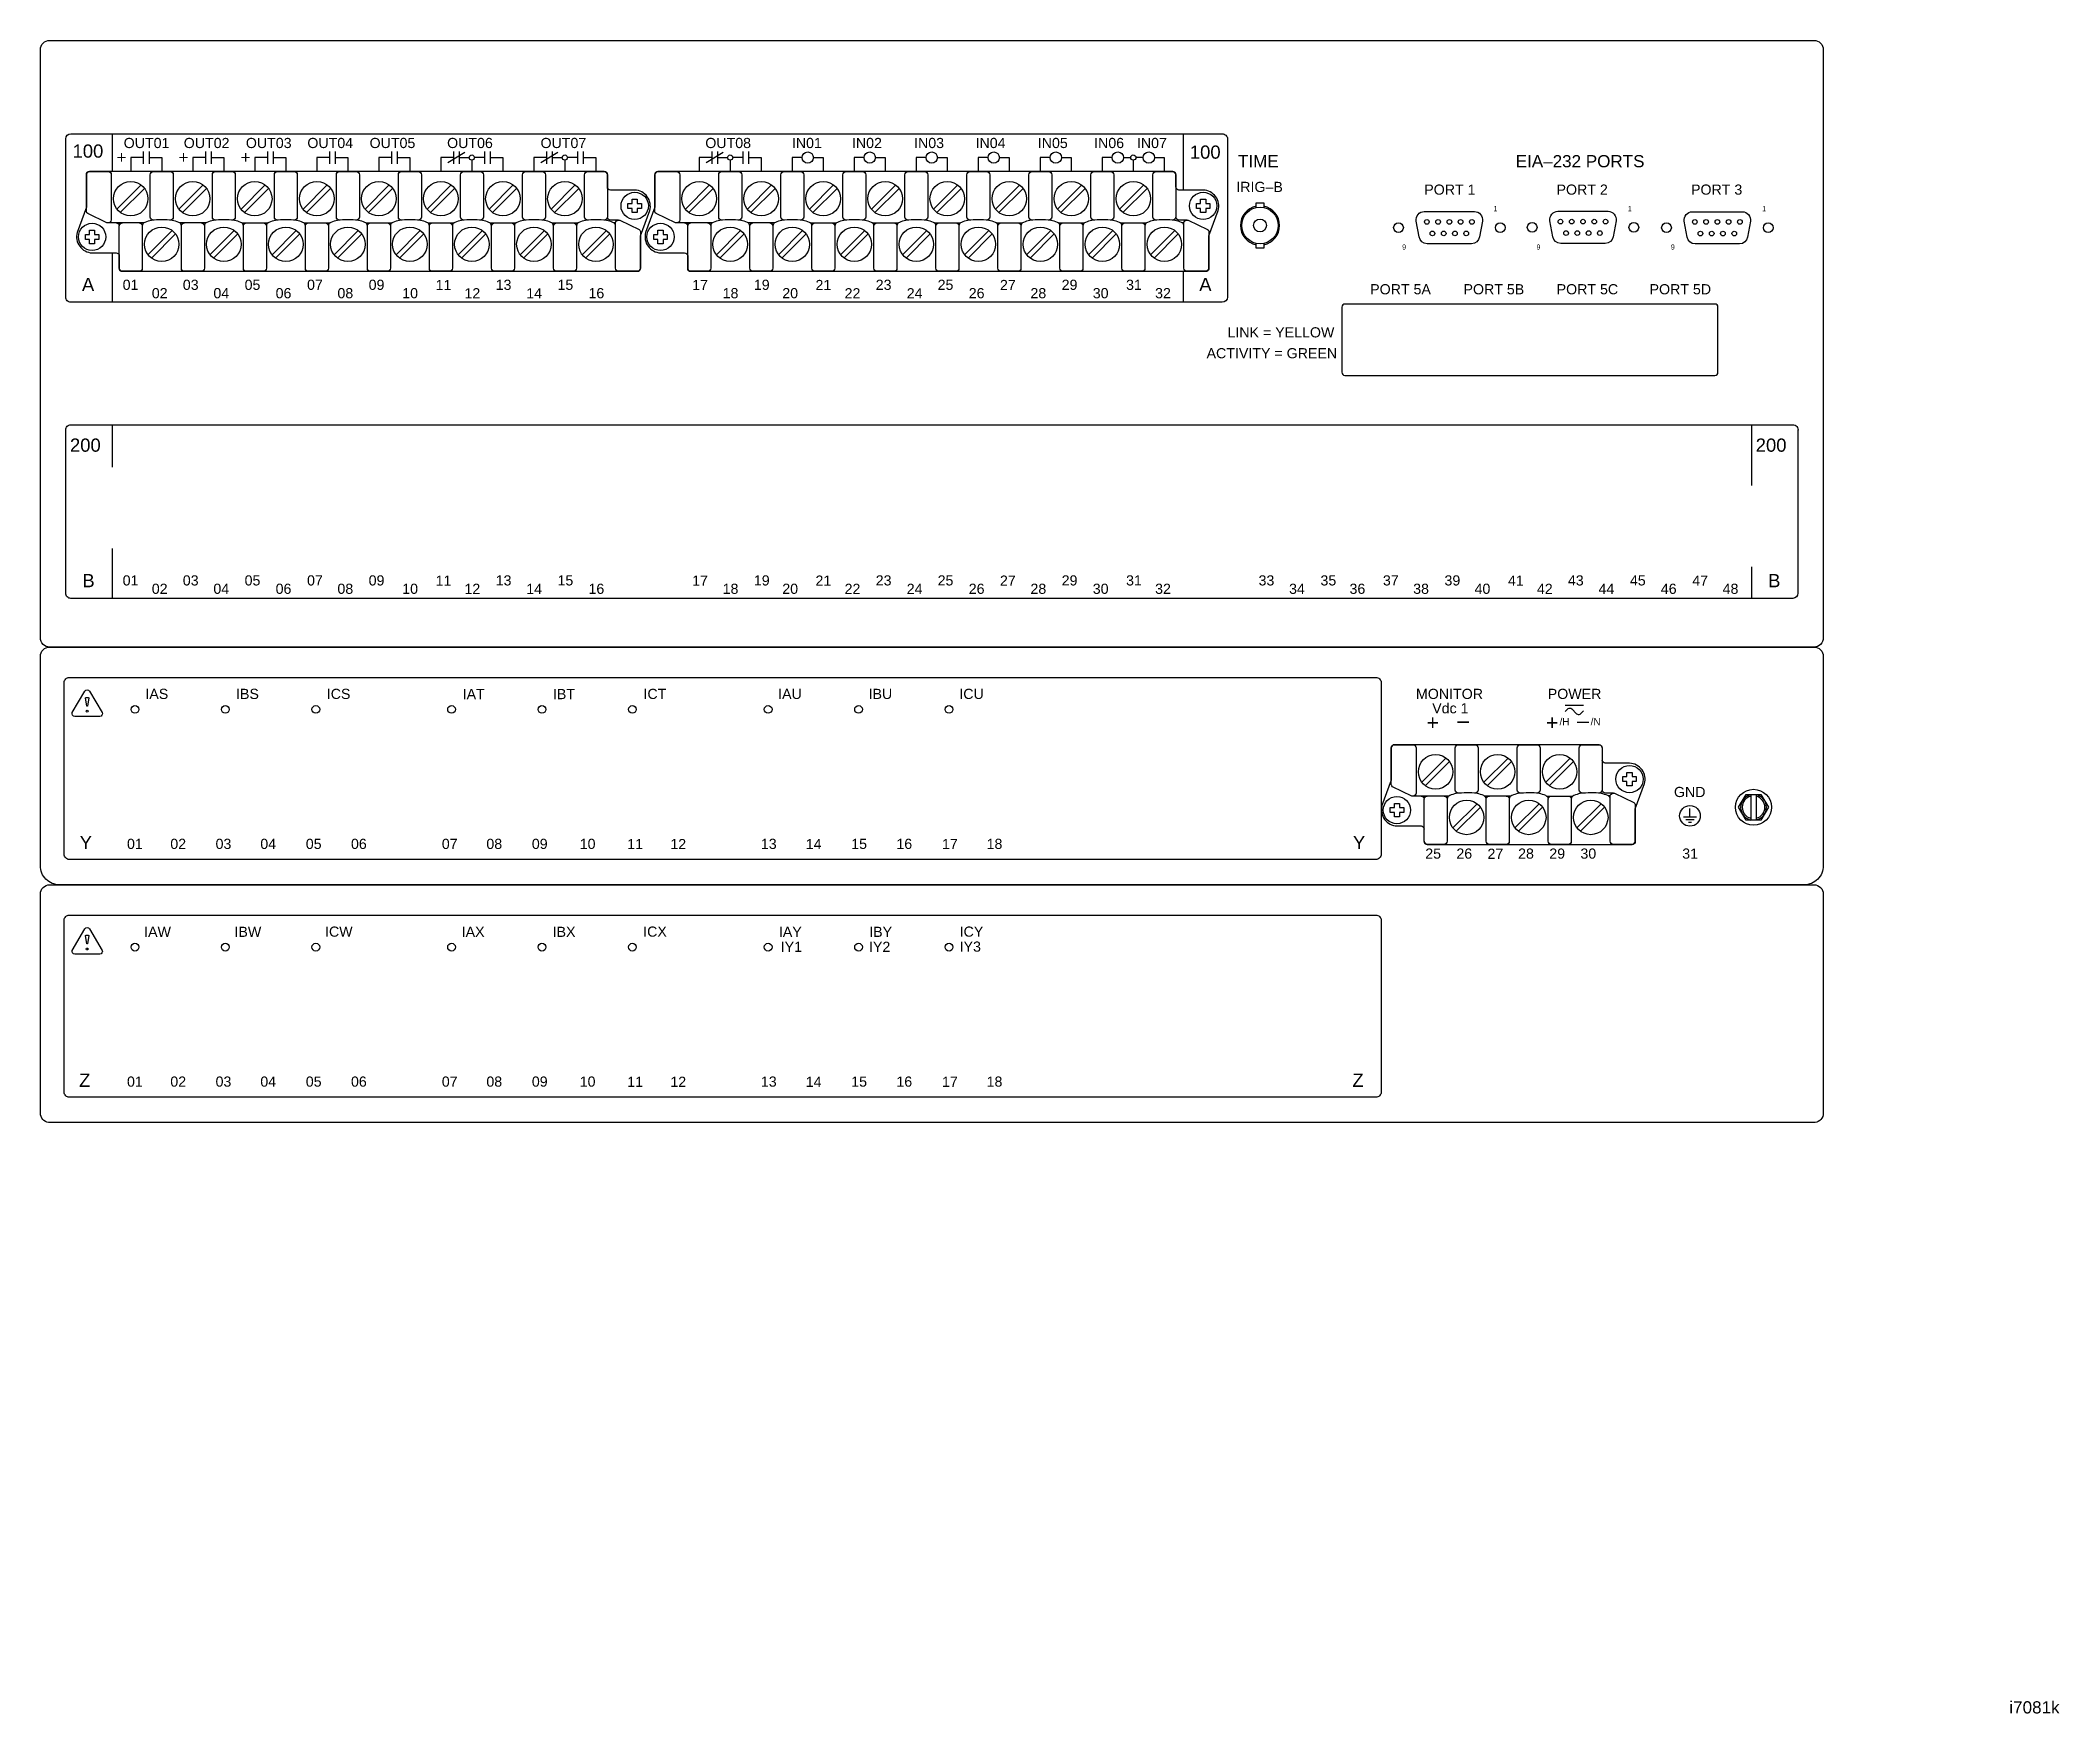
# Model space of a CAD drawing. Header units: inches. Extents: x 1 to 46.9, y 1 to 35.
# Drawn here: x 27.37 to 46.91, y 1 to 17.19 of the extents above; entities that cross this region are included whole.
import ezdxf

# ---------------------------------------------------------------- set-up
doc = ezdxf.new("R2010")
doc.units = ezdxf.units.IN
doc.header["$MEASUREMENT"] = 0
doc.layers.add('6.0_____[DWG]', color=7, linetype='Continuous')
doc.styles.add('Arial', font='arial.ttf')

msp = doc.modelspace()

# ---------------------------------------------------------------- texts
at = {"layer": '6.0_____[DWG]', "style": 'Arial'}
for s, height, p in [('OUT01', 0.0983, (28.181, 16.145)), ('OUT02', 0.0983, (28.762, 16.145)), ('OUT03', 0.0983, (29.363, 16.145)), ('OUT04', 0.0983, (29.958, 16.145)), ('OUT05', 0.0983, (30.56, 16.145)), ('OUT06', 0.0983, (31.31, 16.145)), ('OUT07', 0.0983, (32.214, 16.145)), ('OUT08', 0.0983, (33.808, 16.145)), ('IN01', 0.0983, (34.646, 16.145)), ('IN02', 0.0983, (35.227, 16.145)), ('IN03', 0.0983, (35.828, 16.145)), ('IN04', 0.0983, (36.423, 16.145)), ('IN05', 0.0983, (37.025, 16.145)), ('IN06', 0.0983, (37.57, 16.145)), ('IN07', 0.0983, (37.984, 16.145)), ('100', 0.1278, (27.686, 16.052)), ('+', 0.118, (28.112, 15.997)), ('+', 0.118, (28.712, 15.997)), ('+', 0.118, (29.312, 15.997)), ('100', 0.1278, (38.496, 16.042)), ('TIME', 0.118, (38.962, 15.959)), ('EIA–232 PORTS', 0.118, (41.649, 15.959)), ('IRIG–B', 0.0983, (38.946, 15.72)), ('PORT 1', 0.0983, (40.764, 15.694)), ('PORT 2', 0.0983, (42.044, 15.694)), ('PORT 3', 0.0983, (43.345, 15.694)), ('1', 0.0492, (41.434, 15.534)), ('1', 0.0492, (41.434, 15.534)), ('1', 0.0492, (42.734, 15.534)), ('1', 0.0492, (42.734, 15.534)), ('1', 0.0492, (44.034, 15.534)), ('1', 0.0492, (44.034, 15.534)), ('9', 0.0492, (40.55, 15.163)), ('9', 0.0492, (40.55, 15.163)), ('9', 0.0492, (41.85, 15.163)), ('9', 0.0492, (41.85, 15.163)), ('9', 0.0492, (43.15, 15.163)), ('9', 0.0492, (43.15, 15.163)), ('A', 0.128, (27.777, 14.761)), ('01', 0.0983, (28.171, 14.773)), ('03', 0.0983, (28.753, 14.773)), ('05', 0.0983, (29.351, 14.773)), ('07', 0.0983, (29.955, 14.773)), ('09', 0.0983, (30.551, 14.773)), ('11', 0.0983, (31.199, 14.771)), ('13', 0.0983, (31.78, 14.773)), ('15', 0.0983, (32.378, 14.773)), ('17', 0.0983, (33.681, 14.771)), ('19', 0.0983, (34.278, 14.773)), ('21', 0.0983, (34.874, 14.771)), ('23', 0.0983, (35.457, 14.773)), ('25', 0.0983, (36.056, 14.773)), ('27', 0.0983, (36.659, 14.771)), ('29', 0.0983, (37.256, 14.773)), ('31', 0.0983, (37.879, 14.773)), ('A', 0.128, (38.587, 14.761)), ('02', 0.0983, (28.453, 14.692)), ('04', 0.0983, (29.049, 14.692)), ('06', 0.0983, (29.651, 14.692)), ('08', 0.0983, (30.249, 14.692)), ('10', 0.0983, (30.876, 14.692)), ('12', 0.0983, (31.478, 14.691)), ('14', 0.0983, (32.076, 14.691)), ('16', 0.0983, (32.678, 14.692)), ('18', 0.0983, (33.976, 14.692)), ('20', 0.0983, (34.553, 14.692)), ('22', 0.0983, (35.156, 14.691)), ('24', 0.0983, (35.757, 14.691)), ('26', 0.0983, (36.357, 14.692)), ('28', 0.0983, (36.954, 14.692)), ('30', 0.0983, (37.557, 14.692)), ('32', 0.0983, (38.16, 14.692)), ('PORT 5A', 0.0983, (40.241, 14.73)), ('PORT 5B', 0.0983, (41.144, 14.73)), ('PORT 5C', 0.0983, (42.045, 14.73)), ('PORT 5D', 0.0983, (42.944, 14.73)), ('LINK = YELLOW', 0.09833, (38.86, 14.313)), ('ACTIVITY = GREEN', 0.09833, (38.658, 14.111)), ('200', 0.1278, (27.661, 13.207)), ('200', 0.1278, (43.971, 13.207)), ('B', 0.128, (27.781, 11.896)), ('01', 0.0983, (28.171, 11.913)), ('02', 0.0983, (28.453, 11.832)), ('03', 0.0983, (28.753, 11.913)), ('04', 0.0983, (29.049, 11.832)), ('05', 0.0983, (29.351, 11.913)), ('06', 0.0983, (29.651, 11.832)), ('07', 0.0983, (29.955, 11.913)), ('08', 0.0983, (30.249, 11.832)), ('09', 0.0983, (30.551, 11.913)), ('10', 0.0983, (30.876, 11.832)), ('11', 0.0983, (31.199, 11.911)), ('12', 0.0983, (31.478, 11.831)), ('13', 0.0983, (31.78, 11.913)), ('14', 0.0983, (32.076, 11.831)), ('15', 0.0983, (32.378, 11.913)), ('16', 0.0983, (32.678, 11.832)), ('17', 0.0983, (33.681, 11.911)), ('18', 0.0983, (33.976, 11.832)), ('19', 0.0983, (34.278, 11.913)), ('20', 0.0983, (34.553, 11.832)), ('21', 0.0983, (34.874, 11.911)), ('22', 0.0983, (35.156, 11.831)), ('23', 0.0983, (35.457, 11.913)), ('24', 0.0983, (35.757, 11.831)), ('25', 0.0983, (36.056, 11.913)), ('26', 0.0983, (36.357, 11.832)), ('27', 0.0983, (36.659, 11.911)), ('28', 0.0983, (36.954, 11.832)), ('29', 0.0983, (37.256, 11.913)), ('30', 0.0983, (37.557, 11.832)), ('31', 0.0983, (37.879, 11.913)), ('32', 0.0983, (38.16, 11.832)), ('33', 0.0983, (39.161, 11.913)), ('34', 0.0983, (39.456, 11.832)), ('35', 0.0983, (39.76, 11.913)), ('36', 0.0983, (40.041, 11.832)), ('37', 0.0983, (40.364, 11.913)), ('38', 0.0983, (40.657, 11.832)), ('39', 0.0983, (40.96, 11.913)), ('40', 0.0983, (41.251, 11.832)), ('41', 0.0983, (41.574, 11.911)), ('42', 0.0983, (41.854, 11.831)), ('43', 0.0983, (42.154, 11.913)), ('44', 0.0983, (42.45, 11.831)), ('45', 0.0983, (42.754, 11.913)), ('46', 0.0983, (43.053, 11.832)), ('47', 0.0983, (43.357, 11.911)), ('48', 0.0983, (43.651, 11.832)), ('B', 0.128, (44.091, 11.896)), ('IAS', 0.0983, (28.391, 10.815)), ('IBS', 0.0983, (29.268, 10.815)), ('ICS', 0.0983, (30.146, 10.815)), ('IAT', 0.0983, (31.461, 10.813)), ('IBT', 0.0983, (32.334, 10.813)), ('ICT', 0.0983, (33.21, 10.815)), ('IAU', 0.0983, (34.513, 10.815)), ('IBU', 0.0983, (35.388, 10.815)), ('ICU', 0.0983, (36.266, 10.815)), ('MONITOR', 0.0983, (40.684, 10.815)), ('Vdc 1', 0.0983, (40.841, 10.676)), ('POWER', 0.0983, (41.959, 10.815)), ('+', 0.147, (40.786, 10.514)), ('–', 0.147, (41.083, 10.536)), ('+', 0.147, (41.942, 10.514)), ('/H', 0.0688, (42.073, 10.561)), ('–', 0.147, (42.243, 10.535)), ('/N', 0.0688, (42.374, 10.561)), ('GND', 0.0983, (43.18, 9.866)), ('Y', 0.128, (27.755, 9.362)), ('01', 0.0983, (28.213, 9.364)), ('02', 0.0983, (28.632, 9.364)), ('03', 0.0983, (29.07, 9.364)), ('04', 0.0983, (29.503, 9.364)), ('05', 0.0983, (29.943, 9.364)), ('06', 0.0983, (30.38, 9.364)), ('07', 0.0983, (31.259, 9.364)), ('08', 0.0983, (31.69, 9.364)), ('09', 0.0983, (32.13, 9.364)), ('10', 0.0983, (32.593, 9.364)), ('11', 0.0983, (33.053, 9.362)), ('12', 0.0983, (33.47, 9.362)), ('13', 0.0983, (34.346, 9.364)), ('14', 0.0983, (34.78, 9.362)), ('15', 0.0983, (35.22, 9.364)), ('16', 0.0983, (35.657, 9.364)), ('17', 0.0983, (36.098, 9.362)), ('18', 0.0983, (36.53, 9.364)), ('Y', 0.128, (40.074, 9.362)), ('25', 0.0983, (40.774, 9.27)), ('26', 0.0983, (41.075, 9.27)), ('27', 0.0983, (41.376, 9.268)), ('28', 0.0983, (41.672, 9.27)), ('29', 0.0983, (41.974, 9.27)), ('30', 0.0983, (42.275, 9.27)), ('31', 0.0983, (43.26, 9.27)), ('IAW', 0.0983, (28.379, 8.513)), ('IBW', 0.0983, (29.253, 8.513)), ('ICW', 0.0983, (30.129, 8.515)), ('IAX', 0.0983, (31.451, 8.513)), ('IBX', 0.0983, (32.331, 8.513)), ('ICX', 0.0983, (33.207, 8.515)), ('IAY', 0.0983, (34.52, 8.513)), ('IBY', 0.0983, (35.394, 8.513)), ('ICY', 0.0983, (36.269, 8.515)), ('IY1', 0.0983, (34.538, 8.368)), ('IY2', 0.0983, (35.392, 8.368)), ('IY3', 0.0983, (36.269, 8.37)), ('Z', 0.128, (27.749, 7.062)), ('01', 0.0983, (28.213, 7.064)), ('02', 0.0983, (28.632, 7.064)), ('03', 0.0983, (29.07, 7.064)), ('04', 0.0983, (29.503, 7.064)), ('05', 0.0983, (29.943, 7.064)), ('06', 0.0983, (30.38, 7.064)), ('07', 0.0983, (31.259, 7.064)), ('08', 0.0983, (31.69, 7.064)), ('09', 0.0983, (32.13, 7.064)), ('10', 0.0983, (32.593, 7.064)), ('11', 0.0983, (33.053, 7.062)), ('12', 0.0983, (33.47, 7.062)), ('13', 0.0983, (34.346, 7.064)), ('14', 0.0983, (34.78, 7.062)), ('15', 0.0983, (35.22, 7.064)), ('16', 0.0983, (35.657, 7.064)), ('17', 0.0983, (36.098, 7.062)), ('18', 0.0983, (36.53, 7.064)), ('Z', 0.128, (40.068, 7.062)), ('i7081k', 0.118, (46.425, 1))]:
    msp.add_text(s, height=height, dxfattribs=at).set_placement(p)

# ---------------------------------------------------------------- linework, layer by layer
at = {"layer": '6.0_____[DWG]', "flags": 128}
for points in [[(27.465, 17.187), (44.535, 17.187, -0.414214), (44.625, 17.097), (44.625, 11.407, -0.414214), (44.535, 11.317), (27.465, 11.317, -0.414214), (27.375, 11.407), (27.375, 17.097, -0.414214)], [(27.67, 16.283), (38.81, 16.283, -0.414222), (38.86, 16.233), (38.86, 14.703, -0.414132), (38.81, 14.653), (27.67, 14.653, -0.414295), (27.62, 14.703), (27.62, 16.233, -0.414205)], [(28.138, 14.983, 0.414213), (28.168, 14.953), (33.15, 14.953, 0.414214), (33.18, 14.983), (33.18, 15.296), (33.271, 15.54, 0.480048), (33.126, 15.739), (32.891, 15.739, -0.414214), (32.861, 15.769), (32.861, 15.887, 0.414212), (32.831, 15.917), (32.831, 15.917), (27.85, 15.917, 0.414215), (27.82, 15.887), (27.82, 15.574), (27.73, 15.329, 0.47859), (27.875, 15.131), (28.108, 15.131, -0.414214), (28.138, 15.101)], [(33.638, 14.983, 0.414213), (33.668, 14.953), (38.65, 14.953, 0.414214), (38.68, 14.983), (38.68, 15.296), (38.771, 15.54, 0.480048), (38.626, 15.739), (38.391, 15.739, -0.414214), (38.361, 15.769), (38.361, 15.887, 0.414212), (38.331, 15.917), (38.331, 15.917), (33.35, 15.917, 0.414215), (33.32, 15.887), (33.32, 15.574), (33.23, 15.329, 0.47859), (33.375, 15.131), (33.608, 15.131, -0.414214), (33.638, 15.101)], [(33.153, 14.953), (32.969, 14.953, -0.414214), (32.939, 14.983), (32.939, 15.42, -0.390527), (32.969, 15.448), (32.981, 15.448), (33.167, 15.358, -0.241514), (33.18, 15.338), (33.18, 14.983, -0.422157)], [(38.653, 14.953), (38.469, 14.953, -0.414214), (38.439, 14.983), (38.439, 15.42, -0.390527), (38.469, 15.448), (38.481, 15.448), (38.667, 15.358, -0.241514), (38.68, 15.338), (38.68, 14.983, -0.422157)], [(40.764, 15.531), (41.249, 15.531, -0.46318), (41.327, 15.438), (41.299, 15.285, -0.363045), (41.222, 15.22), (40.792, 15.22, -0.360245), (40.714, 15.285), (40.687, 15.438, -0.463312)], [(42.058, 15.533), (42.542, 15.533, -0.46318), (42.62, 15.441), (42.592, 15.287, -0.363045), (42.515, 15.222), (42.085, 15.222, -0.360245), (42.007, 15.287), (41.98, 15.441, -0.463312)], [(43.358, 15.529), (43.842, 15.529, -0.46318), (43.92, 15.437), (43.893, 15.283, -0.363045), (43.815, 15.218), (43.385, 15.218, -0.360245), (43.307, 15.283), (43.28, 15.437, -0.463312)], [(27.67, 13.468), (44.33, 13.468, -0.468367), (44.38, 13.408), (44.38, 11.838, -0.414132), (44.33, 11.788), (27.67, 11.788, -0.414214), (27.62, 11.838), (27.62, 13.418, -0.414287)], [(27.465, 11.317), (44.535, 11.317, -0.414214), (44.625, 11.227), (44.625, 9.202, -0.414214), (44.44, 9.017), (27.56, 9.017, -0.414214), (27.375, 9.202), (27.375, 11.227, -0.414214)], [(42.778, 9.408), (42.594, 9.408, -0.414214), (42.564, 9.438), (42.564, 9.875, -0.390527), (42.594, 9.903), (42.606, 9.903), (42.792, 9.813, -0.241514), (42.805, 9.793), (42.805, 9.438, -0.422157)], [(27.465, 9.017), (44.535, 9.017, -0.414214), (44.625, 8.927), (44.625, 6.807, -0.377572), (44.545, 6.717), (27.455, 6.717, -0.377563), (27.375, 6.807), (27.375, 8.927, -0.414214)]]:
    msp.add_lwpolyline(points, format="xyb", close=True, dxfattribs=at)
for points in [[(28.07, 16.283), (28.07, 15.917)], [(38.43, 16.283), (38.43, 15.739)], [(28.371, 16.053), (28.249, 16.053), (28.249, 15.917)], [(28.371, 16.113), (28.371, 15.993)], [(28.426, 16.113), (28.426, 15.993)], [(28.426, 16.053), (28.549, 16.053), (28.549, 15.917)], [(28.971, 16.053), (28.849, 16.053), (28.849, 15.917)], [(28.971, 16.113), (28.971, 15.993)], [(29.026, 16.113), (29.026, 15.993)], [(29.026, 16.053), (29.149, 16.053), (29.149, 15.917)], [(29.571, 16.053), (29.449, 16.053), (29.449, 15.917)], [(29.571, 16.113), (29.571, 15.993)], [(29.626, 16.113), (29.626, 15.993)], [(29.626, 16.053), (29.749, 16.053), (29.749, 15.917)], [(30.171, 16.053), (30.049, 16.053), (30.049, 15.917)], [(30.171, 16.113), (30.171, 15.993)], [(30.226, 16.113), (30.226, 15.993)], [(30.226, 16.053), (30.349, 16.053), (30.349, 15.917)], [(30.771, 16.053), (30.649, 16.053), (30.649, 15.917)], [(30.771, 16.113), (30.771, 15.993)], [(30.826, 16.113), (30.826, 15.993)], [(30.826, 16.053), (30.949, 16.053), (30.949, 15.917)], [(31.371, 16.053), (31.249, 16.053), (31.249, 15.917)], [(31.481, 16.103), (31.316, 16.003)], [(31.371, 16.113), (31.371, 15.993)], [(31.426, 16.113), (31.426, 15.993)], [(31.426, 16.053), (31.524, 16.053)], [(31.549, 16.028), (31.549, 15.917)], [(31.671, 16.053), (31.574, 16.053)], [(31.671, 16.113), (31.671, 15.993)], [(31.726, 16.113), (31.726, 15.993)], [(31.726, 16.053), (31.849, 16.053), (31.849, 15.917)], [(32.271, 16.053), (32.149, 16.053), (32.149, 15.917)], [(32.381, 16.103), (32.216, 16.003)], [(32.271, 16.113), (32.271, 15.993)], [(32.326, 16.113), (32.326, 15.993)], [(32.326, 16.053), (32.424, 16.053)], [(32.449, 16.028), (32.449, 15.917)], [(32.571, 16.053), (32.474, 16.053)], [(32.571, 16.113), (32.571, 15.993)], [(32.626, 16.113), (32.626, 15.993)], [(32.626, 16.053), (32.749, 16.053), (32.749, 15.917)], [(33.871, 16.053), (33.749, 16.053), (33.749, 15.917)], [(33.981, 16.103), (33.816, 16.003)], [(33.871, 16.113), (33.871, 15.993)], [(33.926, 16.113), (33.926, 15.993)], [(33.926, 16.053), (34.024, 16.053)], [(34.049, 16.028), (34.049, 15.917)], [(34.171, 16.053), (34.074, 16.053)], [(34.171, 16.113), (34.171, 15.993)], [(34.226, 16.113), (34.226, 15.993)], [(34.226, 16.053), (34.349, 16.053), (34.349, 15.917)], [(34.744, 16.053), (34.649, 16.053), (34.649, 15.917)], [(34.854, 16.053), (34.949, 16.053), (34.949, 15.917)], [(35.344, 16.053), (35.249, 16.053), (35.249, 15.917)], [(35.454, 16.053), (35.549, 16.053), (35.549, 15.917)], [(35.944, 16.053), (35.849, 16.053), (35.849, 15.917)], [(36.054, 16.053), (36.149, 16.053), (36.149, 15.917)], [(36.544, 16.053), (36.449, 16.053), (36.449, 15.917)], [(36.654, 16.053), (36.749, 16.053), (36.749, 15.917)], [(37.144, 16.053), (37.049, 16.053), (37.049, 15.917)], [(37.254, 16.053), (37.349, 16.053), (37.349, 15.917)], [(37.744, 16.053), (37.649, 16.053), (37.649, 15.917)], [(37.854, 16.053), (37.924, 16.053)], [(37.949, 16.028), (37.949, 15.917)], [(38.044, 16.053), (37.974, 16.053)], [(38.154, 16.053), (38.249, 16.053), (38.249, 15.917)], [(28.349, 15.788), (28.115, 15.554)], [(28.383, 15.755), (28.148, 15.521)], [(28.95, 15.788), (28.716, 15.554)], [(28.983, 15.755), (28.749, 15.521)], [(29.55, 15.788), (29.316, 15.554)], [(29.583, 15.755), (29.349, 15.521)], [(30.15, 15.788), (29.916, 15.554)], [(30.183, 15.755), (29.949, 15.521)], [(30.75, 15.788), (30.516, 15.554)], [(30.783, 15.755), (30.549, 15.521)], [(31.35, 15.788), (31.116, 15.554)], [(31.383, 15.755), (31.149, 15.521)], [(31.95, 15.788), (31.716, 15.554)], [(31.983, 15.755), (31.749, 15.521)], [(32.55, 15.788), (32.316, 15.554)], [(32.583, 15.755), (32.349, 15.521)], [(33.849, 15.788), (33.615, 15.554)], [(33.883, 15.755), (33.648, 15.521)], [(34.45, 15.788), (34.216, 15.554)], [(34.483, 15.755), (34.249, 15.521)], [(35.05, 15.788), (34.816, 15.554)], [(35.083, 15.755), (34.849, 15.521)], [(35.65, 15.788), (35.416, 15.554)], [(35.683, 15.755), (35.449, 15.521)], [(36.25, 15.788), (36.016, 15.554)], [(36.283, 15.755), (36.049, 15.521)], [(36.85, 15.788), (36.616, 15.554)], [(36.883, 15.755), (36.649, 15.521)], [(37.45, 15.788), (37.216, 15.554)], [(37.483, 15.755), (37.249, 15.521)], [(38.05, 15.788), (37.816, 15.554)], [(38.083, 15.755), (37.849, 15.521)], [(28.65, 15.347), (28.416, 15.113)], [(28.683, 15.314), (28.449, 15.08)], [(28.978, 15.421), (28.722, 15.421)], [(29.251, 15.347), (29.016, 15.113)], [(29.284, 15.314), (29.05, 15.08)], [(29.323, 15.421), (29.578, 15.421)], [(29.851, 15.347), (29.616, 15.113)], [(29.884, 15.314), (29.65, 15.08)], [(29.923, 15.421), (30.178, 15.421)], [(30.451, 15.347), (30.216, 15.113)], [(30.484, 15.314), (30.25, 15.08)], [(30.523, 15.421), (30.778, 15.421)], [(31.051, 15.347), (30.816, 15.113)], [(31.084, 15.314), (30.85, 15.08)], [(31.123, 15.421), (31.378, 15.421)], [(31.651, 15.347), (31.416, 15.113)], [(31.684, 15.314), (31.45, 15.08)], [(31.723, 15.421), (31.978, 15.421)], [(32.251, 15.347), (32.016, 15.113)], [(32.284, 15.314), (32.05, 15.08)], [(32.323, 15.421), (32.578, 15.421)], [(32.851, 15.347), (32.616, 15.113)], [(32.884, 15.314), (32.65, 15.08)], [(32.939, 15.422), (32.922, 15.422)], [(34.15, 15.347), (33.916, 15.113)], [(34.183, 15.314), (33.949, 15.08)], [(34.478, 15.421), (34.222, 15.421)], [(34.75, 15.347), (34.516, 15.113)], [(34.784, 15.314), (34.55, 15.08)], [(34.823, 15.421), (35.078, 15.421)], [(35.351, 15.347), (35.116, 15.113)], [(35.384, 15.314), (35.15, 15.08)], [(35.423, 15.421), (35.678, 15.421)], [(35.951, 15.347), (35.716, 15.113)], [(35.984, 15.314), (35.75, 15.08)], [(36.023, 15.421), (36.278, 15.421)], [(36.551, 15.347), (36.316, 15.113)], [(36.584, 15.314), (36.35, 15.08)], [(36.623, 15.421), (36.878, 15.421)], [(37.151, 15.347), (36.916, 15.113)], [(37.184, 15.314), (36.95, 15.08)], [(37.223, 15.421), (37.478, 15.421)], [(37.751, 15.347), (37.516, 15.113)], [(37.784, 15.314), (37.55, 15.08)], [(37.823, 15.421), (38.078, 15.421)], [(38.351, 15.347), (38.116, 15.113)], [(38.384, 15.314), (38.15, 15.08)], [(38.439, 15.422), (38.422, 15.422)], [(28.07, 15.131), (28.07, 14.653)], [(38.43, 14.953), (38.43, 14.653)], [(28.07, 13.468), (28.07, 13.057)], [(43.93, 13.468), (43.93, 12.879)], [(28.07, 12.271), (28.07, 11.788)], [(43.93, 12.093), (43.93, 11.788)], [(40.974, 10.243), (40.74, 10.009)], [(41.008, 10.21), (40.773, 9.976)], [(41.575, 10.243), (41.341, 10.009)], [(41.608, 10.21), (41.374, 9.976)], [(42.175, 10.243), (41.941, 10.009)], [(42.208, 10.21), (41.974, 9.976)], [(41.275, 9.802), (41.041, 9.568)], [(41.308, 9.769), (41.074, 9.535)], [(41.603, 9.876), (41.347, 9.876)], [(41.876, 9.802), (41.641, 9.568)], [(41.909, 9.769), (41.675, 9.535)], [(41.948, 9.876), (42.203, 9.876)], [(42.476, 9.802), (42.241, 9.568)], [(42.509, 9.769), (42.275, 9.535)], [(42.564, 9.877), (42.547, 9.877)]]:
    msp.add_lwpolyline(points, dxfattribs=at)
for points in [[(28.377, 15.421), (28.019, 15.421), (27.833, 15.511, -0.241986), (27.82, 15.531), (27.82, 15.887, -0.422157), (27.847, 15.917), (28.031, 15.917, -0.414214), (28.061, 15.887), (28.061, 15.45, -0.390527), (28.031, 15.421)], [(28.476, 15.448), (28.468, 15.448, -0.414214), (28.438, 15.478), (28.438, 15.887, -0.414214), (28.468, 15.917), (28.631, 15.917, -0.414214), (28.661, 15.887), (28.661, 15.478, -0.414214), (28.631, 15.448), (28.624, 15.448)], [(29.076, 15.448), (29.069, 15.448, -0.414214), (29.039, 15.478), (29.039, 15.887, -0.414214), (29.069, 15.917), (29.231, 15.917, -0.414214), (29.261, 15.887), (29.261, 15.478, -0.414214), (29.231, 15.448), (29.225, 15.448)], [(29.676, 15.448), (29.669, 15.448, -0.414214), (29.639, 15.478), (29.639, 15.887, -0.414214), (29.669, 15.917), (29.831, 15.917, -0.414214), (29.861, 15.887), (29.861, 15.478, -0.414214), (29.831, 15.448), (29.825, 15.448)], [(30.276, 15.448), (30.269, 15.448, -0.414214), (30.239, 15.478), (30.239, 15.887, -0.414214), (30.269, 15.917), (30.431, 15.917, -0.414214), (30.461, 15.887), (30.461, 15.478, -0.414214), (30.431, 15.448), (30.425, 15.448)], [(30.876, 15.448), (30.869, 15.448, -0.414214), (30.839, 15.478), (30.839, 15.887, -0.414214), (30.869, 15.917), (31.031, 15.917, -0.414214), (31.061, 15.887), (31.061, 15.478, -0.414214), (31.031, 15.448), (31.025, 15.448)], [(31.476, 15.448), (31.469, 15.448, -0.414214), (31.439, 15.478), (31.439, 15.887, -0.414214), (31.469, 15.917), (31.631, 15.917, -0.414214), (31.661, 15.887), (31.661, 15.478, -0.414214), (31.631, 15.448), (31.625, 15.448)], [(32.076, 15.448), (32.069, 15.448, -0.414214), (32.039, 15.478), (32.039, 15.887, -0.414214), (32.069, 15.917), (32.231, 15.917, -0.414214), (32.261, 15.887), (32.261, 15.478, -0.414214), (32.231, 15.448), (32.225, 15.448)], [(32.677, 15.448), (32.669, 15.448, -0.414214), (32.639, 15.478), (32.639, 15.887, -0.414214), (32.669, 15.917), (32.831, 15.917, -0.414214), (32.861, 15.887), (32.861, 15.478, -0.414214), (32.831, 15.448), (32.825, 15.448)], [(33.877, 15.421), (33.519, 15.421), (33.333, 15.511, -0.241986), (33.32, 15.531), (33.32, 15.887, -0.422157), (33.347, 15.917), (33.531, 15.917, -0.414214), (33.561, 15.887), (33.561, 15.45, -0.390527), (33.531, 15.421)], [(33.976, 15.448), (33.968, 15.448, -0.414214), (33.938, 15.478), (33.938, 15.887, -0.414214), (33.968, 15.917), (34.131, 15.917, -0.414214), (34.161, 15.887), (34.161, 15.478, -0.414214), (34.131, 15.448), (34.124, 15.448)], [(34.576, 15.448), (34.569, 15.448, -0.414214), (34.539, 15.478), (34.539, 15.887, -0.414214), (34.569, 15.917), (34.731, 15.917, -0.414214), (34.761, 15.887), (34.761, 15.478, -0.414214), (34.731, 15.448), (34.725, 15.448)], [(35.176, 15.448), (35.169, 15.448, -0.414214), (35.139, 15.478), (35.139, 15.887, -0.414214), (35.169, 15.917), (35.331, 15.917, -0.414214), (35.361, 15.887), (35.361, 15.478, -0.414214), (35.331, 15.448), (35.325, 15.448)], [(35.776, 15.448), (35.769, 15.448, -0.414214), (35.739, 15.478), (35.739, 15.887, -0.414214), (35.769, 15.917), (35.931, 15.917, -0.414214), (35.961, 15.887), (35.961, 15.478, -0.414214), (35.931, 15.448), (35.925, 15.448)], [(36.376, 15.448), (36.369, 15.448, -0.414214), (36.339, 15.478), (36.339, 15.887, -0.414214), (36.369, 15.917), (36.531, 15.917, -0.414214), (36.561, 15.887), (36.561, 15.478, -0.414214), (36.531, 15.448), (36.525, 15.448)], [(36.976, 15.448), (36.969, 15.448, -0.414214), (36.939, 15.478), (36.939, 15.887, -0.414214), (36.969, 15.917), (37.131, 15.917, -0.414214), (37.161, 15.887), (37.161, 15.478, -0.414214), (37.131, 15.448), (37.125, 15.448)], [(37.576, 15.448), (37.569, 15.448, -0.414214), (37.539, 15.478), (37.539, 15.887, -0.414214), (37.569, 15.917), (37.731, 15.917, -0.414214), (37.761, 15.887), (37.761, 15.478, -0.414214), (37.731, 15.448), (37.725, 15.448)], [(38.176, 15.448), (38.169, 15.448, -0.414214), (38.139, 15.478), (38.139, 15.887, -0.414214), (38.169, 15.917), (38.331, 15.917, -0.414214), (38.361, 15.887), (38.361, 15.478, -0.414214), (38.331, 15.448), (38.325, 15.448)], [(28.739, 15.391, 0.191033), (28.73, 15.415, 0.081668), (28.715, 15.425, 0.0591), (28.651, 15.445, 0.034646), (28.549, 15.452, 0.03436), (28.449, 15.445, 0.0591), (28.385, 15.425, 0.081668), (28.369, 15.415, 0.191033), (28.361, 15.391)], [(29.34, 15.391, 0.191033), (29.331, 15.415, 0.081668), (29.315, 15.425, 0.0591), (29.252, 15.445, 0.034646), (29.15, 15.452, 0.03436), (29.049, 15.445, 0.0591), (28.986, 15.425, 0.081668), (28.97, 15.415, 0.191033), (28.962, 15.391)], [(29.94, 15.391, 0.191033), (29.931, 15.415, 0.081668), (29.915, 15.425, 0.0591), (29.852, 15.445, 0.034646), (29.75, 15.452, 0.03436), (29.649, 15.445, 0.0591), (29.586, 15.425, 0.081668), (29.57, 15.415, 0.191033), (29.562, 15.391)], [(30.54, 15.391, 0.191033), (30.531, 15.415, 0.081668), (30.515, 15.425, 0.0591), (30.452, 15.445, 0.034646), (30.35, 15.452, 0.03436), (30.249, 15.445, 0.0591), (30.186, 15.425, 0.081668), (30.17, 15.415, 0.191033), (30.162, 15.391)], [(31.14, 15.391, 0.191033), (31.131, 15.415, 0.081668), (31.115, 15.425, 0.0591), (31.052, 15.445, 0.034646), (30.95, 15.452, 0.03436), (30.849, 15.445, 0.0591), (30.786, 15.425, 0.081668), (30.77, 15.415, 0.191033), (30.762, 15.391)], [(31.74, 15.391, 0.191033), (31.731, 15.415, 0.081668), (31.715, 15.425, 0.0591), (31.652, 15.445, 0.034646), (31.55, 15.452, 0.03436), (31.449, 15.445, 0.0591), (31.386, 15.425, 0.081668), (31.37, 15.415, 0.191033), (31.362, 15.391)], [(32.34, 15.391, 0.191033), (32.331, 15.415, 0.081668), (32.315, 15.425, 0.0591), (32.252, 15.445, 0.034646), (32.15, 15.452, 0.03436), (32.049, 15.445, 0.0591), (31.986, 15.425, 0.081668), (31.97, 15.415, 0.191033), (31.962, 15.391)], [(32.939, 15.4, 0.127742), (32.931, 15.415, 0.081668), (32.915, 15.425, 0.0591), (32.852, 15.445, 0.034646), (32.75, 15.452, 0.03436), (32.649, 15.445, 0.0591), (32.586, 15.425, 0.081668), (32.57, 15.415, 0.191033), (32.562, 15.391)], [(32.969, 15.448), (32.891, 15.448, -0.414214), (32.861, 15.478)], [(34.239, 15.391, 0.191033), (34.23, 15.415, 0.081668), (34.215, 15.425, 0.0591), (34.151, 15.445, 0.034646), (34.049, 15.452, 0.03436), (33.949, 15.445, 0.0591), (33.885, 15.425, 0.081668), (33.869, 15.415, 0.191033), (33.861, 15.391)], [(34.839, 15.391, 0.191033), (34.831, 15.415, 0.081668), (34.815, 15.425, 0.0591), (34.752, 15.445, 0.034646), (34.65, 15.452, 0.03436), (34.549, 15.445, 0.0591), (34.486, 15.425, 0.081668), (34.47, 15.415, 0.191033), (34.462, 15.391)], [(35.44, 15.391, 0.191033), (35.431, 15.415, 0.081668), (35.415, 15.425, 0.0591), (35.352, 15.445, 0.034646), (35.25, 15.452, 0.03436), (35.149, 15.445, 0.0591), (35.086, 15.425, 0.081668), (35.07, 15.415, 0.191033), (35.062, 15.391)], [(36.04, 15.391, 0.191033), (36.031, 15.415, 0.081668), (36.015, 15.425, 0.0591), (35.952, 15.445, 0.034646), (35.85, 15.452, 0.03436), (35.749, 15.445, 0.0591), (35.686, 15.425, 0.081668), (35.67, 15.415, 0.191033), (35.662, 15.391)], [(36.64, 15.391, 0.191033), (36.631, 15.415, 0.081668), (36.615, 15.425, 0.0591), (36.552, 15.445, 0.034646), (36.45, 15.452, 0.03436), (36.349, 15.445, 0.0591), (36.286, 15.425, 0.081668), (36.27, 15.415, 0.191033), (36.262, 15.391)], [(37.24, 15.391, 0.191033), (37.231, 15.415, 0.081668), (37.215, 15.425, 0.0591), (37.152, 15.445, 0.034646), (37.05, 15.452, 0.03436), (36.949, 15.445, 0.0591), (36.886, 15.425, 0.081668), (36.87, 15.415, 0.191033), (36.862, 15.391)], [(37.84, 15.391, 0.191033), (37.831, 15.415, 0.081668), (37.815, 15.425, 0.0591), (37.752, 15.445, 0.034646), (37.65, 15.452, 0.03436), (37.549, 15.445, 0.0591), (37.486, 15.425, 0.081668), (37.47, 15.415, 0.191033), (37.462, 15.391)], [(38.439, 15.4, 0.127742), (38.431, 15.415, 0.081668), (38.415, 15.425, 0.0591), (38.352, 15.445, 0.034646), (38.25, 15.452, 0.03436), (38.149, 15.445, 0.0591), (38.086, 15.425, 0.081668), (38.07, 15.415, 0.191033), (38.062, 15.391)], [(38.469, 15.448), (38.391, 15.448, -0.414214), (38.361, 15.478)], [(28.108, 15.421, -0.414214), (28.138, 15.391)], [(28.331, 15.421, -0.414214), (28.361, 15.391), (28.361, 14.983, -0.414214), (28.331, 14.953), (28.168, 14.953, -0.414214), (28.138, 14.983), (28.138, 15.391, -0.414214), (28.168, 15.421)], [(28.932, 15.421, -0.414214), (28.962, 15.391), (28.962, 14.983, -0.414214), (28.932, 14.953), (28.769, 14.953, -0.414214), (28.739, 14.983), (28.739, 15.391, -0.414214), (28.769, 15.421)], [(29.532, 15.421, -0.414214), (29.562, 15.391), (29.562, 14.983, -0.414214), (29.532, 14.953), (29.369, 14.953, -0.414214), (29.339, 14.983), (29.339, 15.391, -0.414214), (29.369, 15.421)], [(30.132, 15.421, -0.414214), (30.162, 15.391), (30.162, 14.983, -0.414214), (30.132, 14.953), (29.969, 14.953, -0.414214), (29.939, 14.983), (29.939, 15.391, -0.414214), (29.969, 15.421)], [(30.732, 15.421, -0.414214), (30.762, 15.391), (30.762, 14.983, -0.414214), (30.732, 14.953), (30.569, 14.953, -0.414214), (30.539, 14.983), (30.539, 15.391, -0.414214), (30.569, 15.421)], [(31.332, 15.421, -0.414214), (31.362, 15.391), (31.362, 14.983, -0.414214), (31.332, 14.953), (31.169, 14.953, -0.414214), (31.139, 14.983), (31.139, 15.391, -0.414214), (31.169, 15.421)], [(31.932, 15.421, -0.414214), (31.962, 15.391), (31.962, 14.983, -0.414214), (31.932, 14.953), (31.769, 14.953, -0.414214), (31.739, 14.983), (31.739, 15.391, -0.414214), (31.769, 15.421)], [(32.532, 15.421, -0.414214), (32.562, 15.391), (32.562, 14.983, -0.414214), (32.532, 14.953), (32.369, 14.953, -0.414214), (32.339, 14.983), (32.339, 15.391, -0.414214), (32.369, 15.421)], [(33.608, 15.421, -0.414214), (33.638, 15.391)], [(33.831, 15.421, -0.414214), (33.861, 15.391), (33.861, 14.983, -0.414214), (33.831, 14.953), (33.668, 14.953, -0.414214), (33.638, 14.983), (33.638, 15.391, -0.414214), (33.668, 15.421)], [(34.432, 15.421, -0.414214), (34.462, 15.391), (34.462, 14.983, -0.414214), (34.432, 14.953), (34.269, 14.953, -0.414214), (34.239, 14.983), (34.239, 15.391, -0.414214), (34.269, 15.421)], [(35.032, 15.421, -0.414214), (35.062, 15.391), (35.062, 14.983, -0.414214), (35.032, 14.953), (34.869, 14.953, -0.414214), (34.839, 14.983), (34.839, 15.391, -0.414214), (34.869, 15.421)], [(35.632, 15.421, -0.414214), (35.662, 15.391), (35.662, 14.983, -0.414214), (35.632, 14.953), (35.469, 14.953, -0.414214), (35.439, 14.983), (35.439, 15.391, -0.414214), (35.469, 15.421)], [(36.232, 15.421, -0.414214), (36.262, 15.391), (36.262, 14.983, -0.414214), (36.232, 14.953), (36.069, 14.953, -0.414214), (36.039, 14.983), (36.039, 15.391, -0.414214), (36.069, 15.421)], [(36.832, 15.421, -0.414214), (36.862, 15.391), (36.862, 14.983, -0.414214), (36.832, 14.953), (36.669, 14.953, -0.414214), (36.639, 14.983), (36.639, 15.391, -0.414214), (36.669, 15.421)], [(37.432, 15.421, -0.414214), (37.462, 15.391), (37.462, 14.983, -0.414214), (37.432, 14.953), (37.269, 14.953, -0.414214), (37.239, 14.983), (37.239, 15.391, -0.414214), (37.269, 15.421)], [(38.032, 15.421, -0.414214), (38.062, 15.391), (38.062, 14.983, -0.414214), (38.032, 14.953), (37.869, 14.953, -0.414214), (37.839, 14.983), (37.839, 15.391, -0.414214), (37.869, 15.421)], [(42.486, 10.342, 0.414212), (42.456, 10.372), (40.475, 10.372, 0.414215), (40.445, 10.342), (40.445, 10.029), (40.355, 9.784, 0.47859), (40.5, 9.586), (40.733, 9.586, -0.414214), (40.763, 9.556)], [(41.002, 9.876), (40.644, 9.876), (40.458, 9.966, -0.241986), (40.445, 9.986), (40.445, 10.342, -0.422157), (40.472, 10.372), (40.656, 10.372, -0.414214), (40.686, 10.342), (40.686, 9.905, -0.390527), (40.656, 9.876)], [(41.101, 9.903), (41.093, 9.903, -0.414214), (41.063, 9.933), (41.063, 10.342, -0.414214), (41.093, 10.372), (41.256, 10.372, -0.414214), (41.286, 10.342), (41.286, 9.933, -0.414214), (41.256, 9.903), (41.249, 9.903)], [(41.701, 9.903), (41.694, 9.903, -0.414214), (41.664, 9.933), (41.664, 10.342, -0.414214), (41.694, 10.372), (41.856, 10.372, -0.414214), (41.886, 10.342), (41.886, 9.933, -0.414214), (41.856, 9.903), (41.85, 9.903)], [(42.301, 9.903), (42.294, 9.903, -0.414214), (42.264, 9.933), (42.264, 10.342, -0.414214), (42.294, 10.372), (42.456, 10.372, -0.414214), (42.486, 10.342), (42.486, 9.933, -0.414214), (42.456, 9.903), (42.45, 9.903)], [(40.763, 9.438, 0.414213), (40.793, 9.408), (42.775, 9.408, 0.414214), (42.805, 9.438), (42.805, 9.751), (42.896, 9.996, 0.480048), (42.751, 10.194), (42.516, 10.194, -0.414214), (42.486, 10.224)], [(40.733, 9.876, -0.414214), (40.763, 9.846)], [(40.956, 9.876, -0.414214), (40.986, 9.846), (40.986, 9.438, -0.414214), (40.956, 9.408), (40.793, 9.408, -0.414214), (40.763, 9.438), (40.763, 9.846, -0.414214), (40.793, 9.876)], [(41.364, 9.846, 0.191033), (41.355, 9.87, 0.081668), (41.34, 9.88, 0.0591), (41.276, 9.9, 0.034646), (41.174, 9.907, 0.03436), (41.074, 9.9, 0.0591), (41.01, 9.88, 0.081668), (40.994, 9.87, 0.191033), (40.986, 9.846)], [(41.557, 9.876, -0.414214), (41.587, 9.846), (41.587, 9.438, -0.414214), (41.557, 9.408), (41.394, 9.408, -0.414214), (41.364, 9.438), (41.364, 9.846, -0.414214), (41.394, 9.876)], [(41.965, 9.846, 0.191033), (41.956, 9.87, 0.081668), (41.94, 9.88, 0.0591), (41.877, 9.9, 0.034646), (41.775, 9.907, 0.03436), (41.674, 9.9, 0.0591), (41.611, 9.88, 0.081668), (41.595, 9.87, 0.191033), (41.587, 9.846)], [(42.157, 9.876, -0.414214), (42.187, 9.846), (42.187, 9.438, -0.414214), (42.157, 9.408), (41.994, 9.408, -0.414214), (41.964, 9.438), (41.964, 9.846, -0.414214), (41.994, 9.876)], [(42.564, 9.855, 0.127742), (42.556, 9.87, 0.081668), (42.54, 9.88, 0.0591), (42.477, 9.9, 0.034646), (42.375, 9.907, 0.03436), (42.274, 9.9, 0.0591), (42.211, 9.88, 0.081668), (42.195, 9.87, 0.191033), (42.187, 9.846)], [(42.594, 9.903), (42.516, 9.903, -0.414214), (42.486, 9.933)]]:
    msp.add_lwpolyline(points, format="xyb", dxfattribs=at)
for points in [[(33.1, 15.61), (33.1, 15.65), (33.15, 15.65), (33.15, 15.61), (33.19, 15.61), (33.19, 15.56), (33.15, 15.56), (33.15, 15.52), (33.1, 15.52), (33.1, 15.56), (33.06, 15.56), (33.06, 15.61)], [(38.6, 15.61), (38.6, 15.65), (38.65, 15.65), (38.65, 15.61), (38.69, 15.61), (38.69, 15.56), (38.65, 15.56), (38.65, 15.52), (38.6, 15.52), (38.6, 15.56), (38.56, 15.56), (38.56, 15.61)], [(27.85, 15.31), (27.85, 15.35), (27.9, 15.35), (27.9, 15.31), (27.94, 15.31), (27.94, 15.26), (27.9, 15.26), (27.9, 15.22), (27.85, 15.22), (27.85, 15.26), (27.81, 15.26), (27.81, 15.31)], [(33.35, 15.31), (33.35, 15.35), (33.4, 15.35), (33.4, 15.31), (33.44, 15.31), (33.44, 15.26), (33.4, 15.26), (33.4, 15.22), (33.35, 15.22), (33.35, 15.26), (33.31, 15.26), (33.31, 15.31)], [(42.725, 10.065), (42.725, 10.105), (42.775, 10.105), (42.775, 10.065), (42.815, 10.065), (42.815, 10.015), (42.775, 10.015), (42.775, 9.975), (42.725, 9.975), (42.725, 10.015), (42.685, 10.015), (42.685, 10.065)], [(40.475, 9.765), (40.475, 9.805), (40.525, 9.805), (40.525, 9.765), (40.565, 9.765), (40.565, 9.715), (40.525, 9.715), (40.525, 9.675), (40.475, 9.675), (40.475, 9.715), (40.435, 9.715), (40.435, 9.765)]]:
    msp.add_lwpolyline(points, close=True, dxfattribs=at)
at = {"layer": '6.0_____[DWG]'}
for points in [[(39.137, 15.582, 0.815611), (39.137, 15.21)], [(39.212, 15.21, 0.820361), (39.212, 15.582)], [(39.966, 14.606), (39.966, 13.976, 0.414164), (39.996, 13.946), (43.576, 13.946, 0.414197), (43.606, 13.976), (43.606, 14.606, 0.414263), (43.576, 14.636), (39.996, 14.636, 0.41423), (39.966, 14.606, 0.462293)], [(42.127, 10.695), (42.157, 10.724, -0.328455), (42.191, 10.72), (42.238, 10.672, 0.339292), (42.272, 10.668), (42.304, 10.699)], [(43.923, 9.889, 0.802175), (43.923, 9.644, 0.802175)], [(43.923, 9.874, 0.779376), (43.923, 9.661)], [(43.977, 9.645, 0.802179), (43.977, 9.889)], [(43.977, 9.661, 0.776676), (43.977, 9.873)]]:
    msp.add_lwpolyline(points, format="xyb", dxfattribs=at)
for points in [[(39.137, 15.569), (39.137, 15.614), (39.212, 15.614), (39.212, 15.569)], [(39.212, 15.223), (39.212, 15.178), (39.137, 15.178), (39.137, 15.223)], [(42.127, 10.756), (42.304, 10.756)], [(43.923, 9.892), (43.923, 9.642)], [(43.977, 9.642), (43.977, 9.892)], [(43.273, 9.674), (43.397, 9.674)], [(43.296, 9.649), (43.374, 9.649)], [(43.321, 9.624), (43.35, 9.624)], [(43.335, 9.674), (43.335, 9.754)]]:
    msp.add_lwpolyline(points, dxfattribs=at)
at = {"layer": '6.0_____[DWG]', "linetype": 'Continuous', "flags": 128}
for points in [[(27.655, 11.024), (40.297, 11.024, -0.414214), (40.347, 10.974), (40.347, 9.312, -0.414214), (40.297, 9.262), (27.655, 9.262, -0.414214), (27.605, 9.312), (27.605, 10.974, -0.414214)], [(27.655, 8.724), (40.297, 8.724, -0.414214), (40.347, 8.674), (40.347, 7.012, -0.414214), (40.297, 6.962), (27.655, 6.962, -0.414214), (27.605, 7.012), (27.605, 8.674, -0.414214)]]:
    msp.add_lwpolyline(points, format="xyb", close=True, dxfattribs=at)
at = {"layer": '6.0_____[DWG]'}
for points in [[(27.85, 10.892), (27.972, 10.683, -0.555022), (27.949, 10.645), (27.707, 10.645, -0.555022), (27.684, 10.683), (27.806, 10.892, -0.531445)], [(27.811, 10.825, -0.299493), (27.844, 10.825), (27.832, 10.746), (27.831, 10.745), (27.825, 10.745), (27.824, 10.746), (27.811, 10.825)], [(27.85, 8.592), (27.972, 8.383, -0.555022), (27.949, 8.345), (27.707, 8.345, -0.555022), (27.684, 8.383), (27.806, 8.592, -0.531445)], [(27.811, 8.525, -0.299493), (27.844, 8.525), (27.832, 8.446), (27.831, 8.445), (27.825, 8.445), (27.824, 8.446), (27.811, 8.525)]]:
    msp.add_lwpolyline(points, format="xyb", close=True, dxfattribs=at)
msp.add_lwpolyline([(43.806, 9.767), (43.878, 9.892), (44.022, 9.892), (44.094, 9.767), (44.022, 9.642), (43.878, 9.642)], close=True, dxfattribs=at)
for centre, radius in [((31.549, 16.053), 0.025), ((32.449, 16.053), 0.025), ((34.049, 16.053), 0.025), ((34.799, 16.053), 0.055), ((35.399, 16.053), 0.055), ((35.999, 16.053), 0.055), ((36.599, 16.053), 0.055), ((37.199, 16.053), 0.055), ((37.799, 16.053), 0.055), ((37.949, 16.053), 0.025), ((38.099, 16.053), 0.055), ((28.249, 15.655), 0.167), ((28.849, 15.655), 0.167), ((29.449, 15.655), 0.167), ((30.05, 15.655), 0.167), ((30.65, 15.655), 0.167), ((31.25, 15.655), 0.167), ((31.85, 15.655), 0.167), ((32.45, 15.655), 0.167), ((33.125, 15.585), 0.132), ((33.749, 15.655), 0.167), ((34.349, 15.655), 0.167), ((34.949, 15.655), 0.167), ((35.549, 15.655), 0.167), ((36.149, 15.655), 0.167), ((36.749, 15.655), 0.167), ((37.349, 15.655), 0.167), ((37.95, 15.655), 0.167), ((38.625, 15.585), 0.132), ((39.175, 15.396), 0.177), ((39.175, 15.396), 0.0625), ((40.789, 15.431), 0.0225), ((40.898, 15.431), 0.0225), ((41.007, 15.431), 0.0225), ((41.116, 15.431), 0.0225), ((41.225, 15.431), 0.0225), ((42.082, 15.433), 0.0225), ((42.191, 15.433), 0.0225), ((42.3, 15.433), 0.0225), ((42.409, 15.433), 0.0225), ((42.518, 15.433), 0.0225), ((43.382, 15.43), 0.0225), ((43.491, 15.43), 0.0225), ((43.6, 15.43), 0.0225), ((43.709, 15.43), 0.0225), ((43.818, 15.43), 0.0225), ((27.875, 15.285), 0.132), ((28.549, 15.214), 0.167), ((29.15, 15.214), 0.167), ((29.75, 15.214), 0.167), ((30.35, 15.214), 0.167), ((30.95, 15.214), 0.167), ((31.55, 15.214), 0.167), ((32.15, 15.214), 0.167), ((32.75, 15.214), 0.167), ((33.375, 15.285), 0.132), ((34.049, 15.214), 0.167), ((34.65, 15.214), 0.167), ((35.25, 15.214), 0.167), ((35.85, 15.214), 0.167), ((36.45, 15.214), 0.167), ((37.05, 15.214), 0.167), ((37.65, 15.214), 0.167), ((38.25, 15.214), 0.167), ((40.515, 15.375), 0.047), ((40.843, 15.319), 0.0225), ((40.952, 15.319), 0.0225), ((41.061, 15.319), 0.0225), ((41.17, 15.319), 0.0225), ((41.499, 15.375), 0.047), ((41.808, 15.378), 0.047), ((42.136, 15.322), 0.0225), ((42.245, 15.322), 0.0225), ((42.354, 15.322), 0.0225), ((42.463, 15.322), 0.0225), ((42.792, 15.378), 0.047), ((43.108, 15.374), 0.047), ((43.436, 15.318), 0.0225), ((43.545, 15.318), 0.0225), ((43.654, 15.318), 0.0225), ((43.764, 15.318), 0.0225), ((44.092, 15.374), 0.047), ((27.828, 10.696), 0.00944), ((40.874, 10.11), 0.167), ((41.474, 10.11), 0.167), ((42.074, 10.11), 0.167), ((42.75, 10.04), 0.132), ((40.5, 9.74), 0.132), ((41.174, 9.669), 0.167), ((41.775, 9.669), 0.167), ((42.375, 9.669), 0.167), ((43.335, 9.684), 0.1), ((43.95, 9.767), 0.174), ((27.828, 8.396), 0.00944)]:
    msp.add_circle(centre, radius, dxfattribs=at)
at = {"layer": '6.0_____[DWG]', "linetype": 'Continuous'}
for centre in [(28.29, 10.714), (29.165, 10.714), (30.04, 10.714), (31.353, 10.714), (32.228, 10.714), (33.103, 10.714), (34.416, 10.714), (35.291, 10.714), (36.166, 10.714), (28.29, 8.414), (29.165, 8.414), (30.04, 8.414), (31.353, 8.414), (32.228, 8.414), (33.103, 8.414), (34.416, 8.414), (35.291, 8.414), (36.166, 8.414)]:
    msp.add_circle(centre, 0.0375, dxfattribs=at)

msp.set_redraw_order([(e.dxf.handle, doc.entitydb.next_handle()) for e in msp.query("TEXT MTEXT ATTDEF DIMENSION ARC_DIMENSION")])  # texts and dimensions are drawn at this point

doc.saveas('drawing.dxf')
